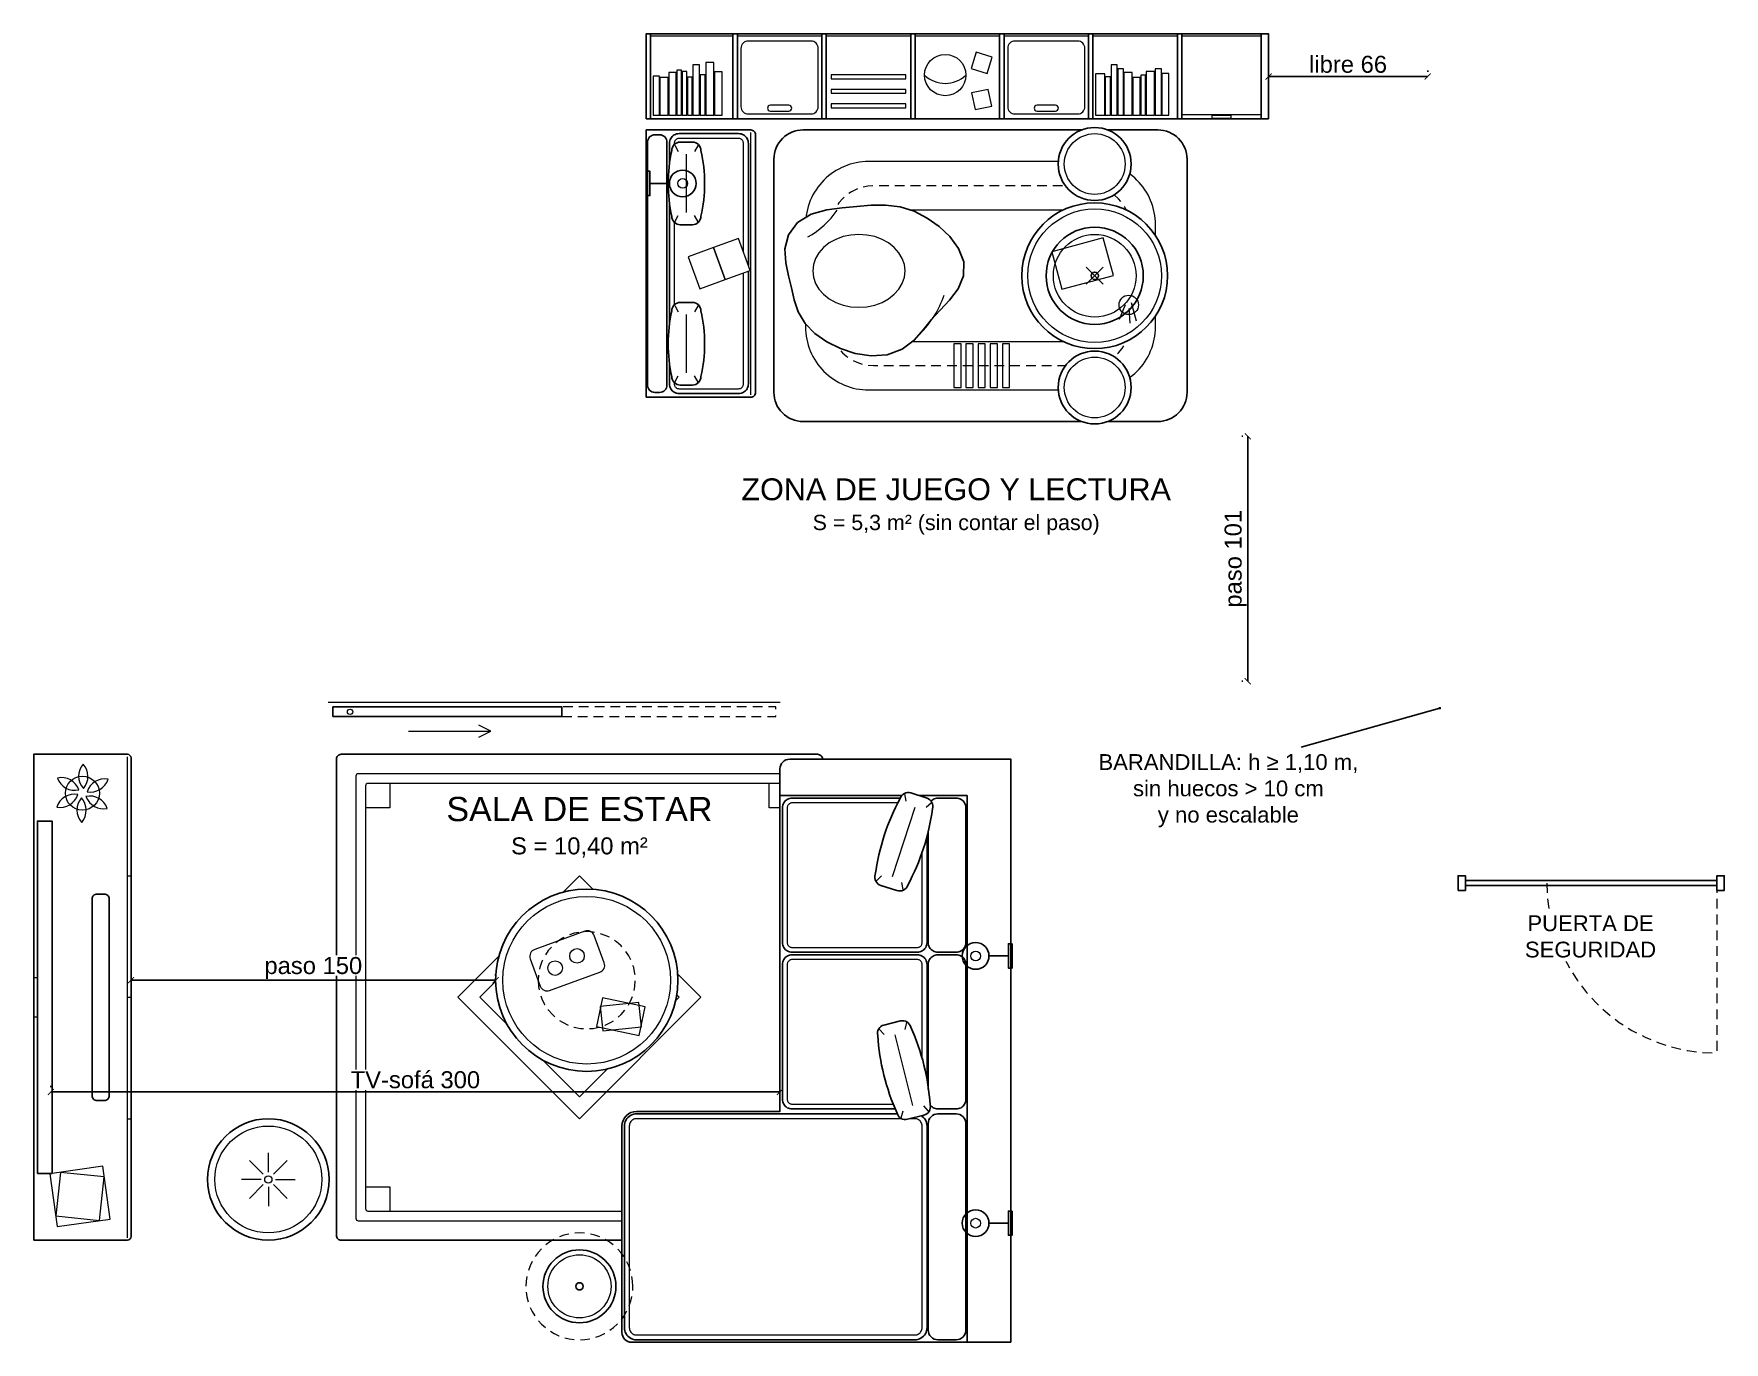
# Model space of a CAD drawing. Header units: centimetres. Extents: x 0 to 696, y -266 to 273.
import ezdxf

# ---------------------------------------------------------------- set-up
doc = ezdxf.new("R2010")
doc.units = ezdxf.units.CM
for name, color, linetype in [('PS-ALFOMBRAS', 42, 'Continuous'), ('PS-CARPINTERIA', 4, 'Continuous'), ('PS-COTAS', 1, 'Continuous'), ('PS-ILUMINACION', 6, 'Continuous'), ('PS-MOBILIARIO', 3, 'Continuous'), ('PS-SEGURIDAD', 30, 'Continuous'), ('PS-TEXTOS', 7, 'Continuous')]:
    doc.layers.add(name, color=color, linetype=linetype)
doc.styles.add('PS', font='arial.ttf')
doc.dimstyles.new('PS', dxfattribs={"dimtxt": 7, "dimasz": 2.5, "dimexe": 2.5, "dimexo": 2, "dimgap": 1.5, "dimtad": 1, "dimdec": 0, "dimtxsty": 'PS', "dimblk": 'ARCHTICK', "dimcen": 0, "dimclrd": 1, "dimclre": 1, "dimclrt": 1, "dimazin": 3, "dimtfac": 1, "dimtmove": 0, "dimatfit": 3, "dimtfill": 1})

msp = doc.modelspace()

# ---------------------------------------------------------------- texts
at = {"layer": 'PS-SEGURIDAD', "insert": (492, -38.5), "char_height": 6.5, "attachment_point": 5, "style": 'PS', "bg_fill": 3, "box_fill_scale": 1.25, "bg_fill_color": 0}
msp.add_mtext('BARANDILLA: h ≥ 1,10 m,\\Psin huecos > 10 cm\\Py no escalable', dxfattribs=at)
at = {"layer": 'PS-TEXTOS', "insert": (380, 78.5), "char_height": 9, "attachment_point": 5, "style": 'PS', "bg_fill": 3, "box_fill_scale": 1.25, "bg_fill_color": 0}
msp.add_mtext('ZONA DE JUEGO Y LECTURA\\P\\H0.7x;S = 5,3 m² (sin contar el paso)', dxfattribs=at)

# ---------------------------------------------------------------- blocks, each defined once
blk = doc.blocks.new('PS_ALFOMBRA_SALON_200x200')
blk.add_lwpolyline([(-100, -98, 0.414214), (-98, -100), (98, -100, 0.414214), (100, -98), (100, 98, 0.414214), (98, 100), (-98, 100, 0.414214), (-100, 98)], format="xyb", close=True)
at = {"color": 8, "lineweight": 13}
for points in [[(-92, -91, 0.414214), (-91, -92), (91, -92, 0.414214), (92, -91), (92, 91, 0.414214), (91, 92), (-91, 92, 0.414214), (-92, 91)], [(-88, -87, 0.414214), (-87, -88), (87, -88, 0.414214), (88, -87), (88, 87, 0.414214), (87, 88), (-87, 88, 0.414214), (-88, 87)]]:
    blk.add_lwpolyline(points, format="xyb", close=True, dxfattribs=at)
for points in [[(-78, 88), (-78, 78), (-88, 78)], [(88, 78), (78, 78), (78, 88)], [(-88, -78), (-78, -78), (-78, -88)], [(78, -88), (78, -78), (88, -78)]]:
    blk.add_lwpolyline(points, dxfattribs=at)
for points in [[(0, -50), (50, 0), (0, 50), (-50, 0)], [(0, -41), (41, 0), (0, 41), (-41, 0)]]:
    blk.add_lwpolyline(points, close=True, dxfattribs=at)
blk = doc.blocks.new('PS_ALFOMBRA_JUEGO_170x120')
at = {"color": 8, "lineweight": 13}
for p, q in [((-50.89, 35.63), (-53, 34.59)), ((-50.58, 35.73), (-50.89, 35.63)), ((-46.35, 36.85), (-48.2, 36.48)), ((-44.24, 36.98), (-46.35, 36.85)), ((-37.74, 37), (-41.74, 37)), ((-31.24, 37), (-35.24, 37)), ((-24.74, 37), (-28.74, 37)), ((-18.24, 37), (-22.24, 37)), ((-11.74, 37), (-15.74, 37)), ((-5.24, 37), (-9.24, 37)), ((1.26, 37), (-2.74, 37)), ((7.76, 37), (3.76, 37)), ((14.26, 37), (10.26, 37)), ((20.76, 37), (16.76, 37)), ((27.26, 37), (23.26, 37)), ((33.76, 37), (29.76, 37)), ((40.26, 37), (36.26, 37)), ((44, 37), (42.76, 37)), ((46.35, 36.85), (44, 37)), ((46.75, 36.77), (46.35, 36.85)), ((50.89, 35.63), (49.18, 36.21)), ((52.86, 34.66), (50.89, 35.63)), ((-58.28, 29.96), (-58.7, 29.33)), ((-56.73, 31.73), (-58.28, 29.96)), ((-56.06, 32.31), (-56.73, 31.73)), ((-53, 34.59), (-54.1, 33.86)), ((54.96, 33.28), (54.95, 33.29)), ((56.73, 31.73), (54.96, 33.28)), ((57.81, 30.5), (56.73, 31.73)), ((59.59, 28), (59.27, 28.48)), ((60.63, 25.89), (59.59, 28)), ((-61.87, 21.01), (-62, 19)), ((-61.39, 23.66), (-61.42, 23.47)), ((-60.63, 25.89), (-61.39, 23.66)), ((-59.99, 27.19), (-60.63, 25.89)), ((60.97, 24.87), (60.63, 25.89)), ((61.85, 21.35), (61.62, 22.46)), ((62, 19), (61.85, 21.35)), ((-62, 19), (-62, 17.02)), ((-62, 14.52), (-62, 10.52)), ((62, 18.49), (62, 19)), ((62, 11.99), (62, 15.99)), ((-62, 8.02), (-62, 4.02)), ((62, 5.49), (62, 9.49)), ((-62, 1.52), (-62, -2.48)), ((62, -1.01), (62, 2.99)), ((-62, -4.98), (-62, -8.98)), ((62, -7.51), (62, -3.51)), ((-62, -11.48), (-62, -15.48)), ((62, -14.01), (62, -10.01)), ((-62, -17.98), (-62, -19)), ((-62, -19), (-61.85, -21.35)), ((61.9, -20.51), (62, -19)), ((62, -19), (62, -16.51)), ((-61.85, -21.35), (-61.52, -22.96)), ((-60.81, -25.35), (-60.63, -25.89)), ((-60.63, -25.89), (-59.59, -28)), ((60.21, -26.74), (60.63, -25.89)), ((60.63, -25.89), (61.39, -23.66)), ((61.39, -23.66), (61.52, -22.97)), ((-59.59, -28), (-58.99, -28.9)), ((-57.47, -30.88), (-56.73, -31.73)), ((-56.73, -31.73), (-54.96, -33.28)), ((-54.96, -33.28), (-54.53, -33.57)), ((51.05, -35.55), (53, -34.59)), ((53, -34.59), (54.52, -33.57)), ((56.44, -31.98), (56.73, -31.73)), ((56.73, -31.73), (58.28, -29.96)), ((58.28, -29.96), (58.98, -28.91)), ((-52.4, -34.88), (-50.89, -35.63)), ((-50.89, -35.63), (-48.7, -36.37)), ((-46.25, -36.85), (-44, -37)), ((-44, -37), (-42.25, -37)), ((-39.75, -37), (-35.75, -37)), ((-33.25, -37), (-29.25, -37)), ((-26.75, -37), (-22.75, -37)), ((-20.25, -37), (-16.25, -37)), ((-13.75, -37), (-9.75, -37)), ((-7.25, -37), (-3.25, -37)), ((-0.75, -37), (3.25, -37)), ((5.75, -37), (9.75, -37)), ((12.25, -37), (16.25, -37)), ((18.75, -37), (22.75, -37)), ((25.25, -37), (29.25, -37)), ((31.75, -37), (35.75, -37)), ((38.25, -37), (42.25, -37)), ((44.74, -36.95), (46.35, -36.85)), ((46.35, -36.85), (48.66, -36.39)), ((48.66, -36.39), (48.69, -36.37))]:
    blk.add_line(p, q, dxfattribs=at)
blk.add_lwpolyline([(-85, -48, 0.414214), (-73, -60), (73, -60, 0.414214), (85, -48), (85, 48, 0.414214), (73, 60), (-73, 60, 0.414214), (-85, 48)], format="xyb", close=True)
for points in [[(-72, -21, 0.414214), (-46, -47), (46, -47, 0.414214), (72, -21), (72, 21, 0.414214), (46, 47), (-46, 47, 0.414214), (-72, 21)], [(-52, -17, 0.414214), (-42, -27), (42, -27, 0.414214), (52, -17), (52, 17, 0.414214), (42, 27), (-42, 27, 0.414214), (-52, 17)]]:
    blk.add_lwpolyline(points, format="xyb", close=True, dxfattribs=at)
for points in [[(-11, -46), (-8, -46), (-8, -28), (-11, -28)], [(-6, -46), (-3, -46), (-3, -28), (-6, -28)], [(-1, -46), (2, -46), (2, -28), (-1, -28)], [(4, -46), (7, -46), (7, -28), (4, -28)], [(9, -46), (12, -46), (12, -28), (9, -28)]]:
    blk.add_lwpolyline(points, close=True, dxfattribs=at)
for centre in [(-30, 0), (30, 0)]:
    blk.add_circle(centre, 8, dxfattribs=at)
blk = doc.blocks.new('PS_SOFA_CHAISE_240x160')
blk.add_wipeout([(0, 0), (0, 240), (-91, 240), (-91.52, 239.97), (-92.04, 239.86), (-92.53, 239.7), (-93, 239.46), (-93.44, 239.17), (-93.83, 238.83), (-94.17, 238.44), (-94.46, 238), (-94.7, 237.53), (-94.86, 237.04), (-94.97, 236.52), (-95, 236), (-95, 95), (-154, 95), (-154.78, 94.95), (-155.55, 94.8), (-156.3, 94.54), (-157, 94.2), (-157.65, 93.76), (-158.24, 93.24), (-158.76, 92.65), (-159.2, 92), (-159.54, 91.3), (-159.8, 90.55), (-159.95, 89.78), (-160, 89), (-160, 4), (-159.97, 3.48), (-159.86, 2.96), (-159.7, 2.47), (-159.46, 2), (-159.17, 1.56), (-158.83, 1.17), (-158.44, 0.83), (-158, 0.54), (-157.53, 0.3), (-157.04, 0.14), (-156.52, 0.03), (-156, 0)])
blk.add_line((-18, 0), (-18, 225))
for points in [[(0, 0), (0, 240), (-91, 240, 0.414214), (-95, 236), (-95, 95), (-154, 95, 0.414214), (-160, 89), (-160, 4, 0.414214), (-156, 0)], [(-42.44, 188.14, 0.090909), (-32.24, 219.53, 0.414214), (-34.49, 223.94), (-41.15, 226.1, 0.414214), (-45.56, 223.86, 0.090909), (-55.76, 192.47, 0.414214), (-53.51, 188.06), (-46.85, 185.9, 0.414214)], [(-33.22, 97.68, 0.090909), (-41.2, 129.7, 0.414214), (-45.44, 132.25), (-52.23, 130.56, 0.414214), (-54.78, 126.32, 0.090909), (-46.8, 94.3, 0.414214), (-42.56, 91.75), (-35.77, 93.44, 0.414214)], [(-34, 5, 0.414214), (-30, 1), (-22.5, 1, 0.414214), (-18.5, 5), (-18.5, 90, 0.414214), (-22.5, 94), (-30, 94, 0.414214), (-34, 90)]]:
    blk.add_lwpolyline(points, format="xyb", close=True)
for points in [[(-95, 225), (-44.95, 225)], [(-45.52, 224), (-90, 224), (-90.52, 223.97), (-91.04, 223.86), (-91.53, 223.7), (-92, 223.46), (-92.44, 223.17), (-92.83, 222.83), (-93.17, 222.44), (-93.46, 222), (-93.7, 221.53), (-93.86, 221.04), (-93.97, 220.52), (-94, 220), (-94, 164.5)], [(-37.69, 225), (-18, 225)], [(-34, 164.5), (-33.97, 163.98), (-33.86, 163.46), (-33.7, 162.97), (-33.46, 162.5), (-33.17, 162.06), (-32.83, 161.67), (-32.44, 161.33), (-32, 161.04), (-31.53, 160.8), (-31.04, 160.64), (-30.52, 160.53), (-30, 160.5), (-22.5, 160.5), (-21.98, 160.53), (-21.46, 160.64), (-20.97, 160.8), (-20.5, 161.04), (-20.06, 161.33), (-19.67, 161.67), (-19.33, 162.06), (-19.04, 162.5), (-18.8, 162.97), (-18.64, 163.46), (-18.53, 163.98), (-18.5, 164.5), (-18.5, 220), (-18.53, 220.52), (-18.64, 221.04), (-18.8, 221.53), (-19.04, 222), (-19.33, 222.44), (-19.67, 222.83), (-20.06, 223.17), (-20.5, 223.46), (-20.97, 223.7), (-21.46, 223.86), (-21.98, 223.97), (-22.5, 224), (-30, 224), (-30.52, 223.97), (-31.04, 223.86), (-31.53, 223.7), (-32, 223.46), (-32.44, 223.17), (-32.83, 222.83), (-32.84, 222.82)], [(-34, 210.45), (-34, 164.5)], [(-94, 164.5), (-93.97, 163.98), (-93.86, 163.46), (-93.7, 162.97), (-93.46, 162.5), (-93.17, 162.06), (-92.83, 161.67), (-92.44, 161.33), (-92, 161.04), (-91.53, 160.8), (-91.04, 160.64), (-90.52, 160.53), (-90, 160.5), (-38.5, 160.5), (-37.98, 160.53), (-37.46, 160.64), (-36.97, 160.8), (-36.5, 161.04), (-36.06, 161.33), (-35.67, 161.67), (-35.33, 162.06), (-35.04, 162.5), (-34.8, 162.97), (-34.64, 163.46), (-34.53, 163.98), (-34.5, 164.5), (-34.5, 208.21)], [(-34.5, 108.19), (-34.5, 155.5), (-34.53, 156.02), (-34.64, 156.54), (-34.8, 157.03), (-35.04, 157.5), (-35.33, 157.94), (-35.67, 158.33), (-36.06, 158.67), (-36.5, 158.96), (-36.97, 159.2), (-37.46, 159.36), (-37.98, 159.47), (-38.5, 159.5), (-90, 159.5), (-90.52, 159.47), (-91.04, 159.36), (-91.53, 159.2), (-92, 158.96), (-92.44, 158.67), (-92.83, 158.33), (-93.17, 157.94), (-93.46, 157.5), (-93.7, 157.03), (-93.86, 156.54), (-93.97, 156.02), (-94, 155.5), (-94, 100)], [(-33.17, 97.57), (-33.17, 97.56), (-32.83, 97.17), (-32.44, 96.83), (-32, 96.54), (-31.53, 96.3), (-31.04, 96.14), (-30.52, 96.03), (-30, 96), (-22.5, 96), (-21.98, 96.03), (-21.46, 96.14), (-20.97, 96.3), (-20.5, 96.54), (-20.06, 96.83), (-19.67, 97.17), (-19.33, 97.56), (-19.04, 98), (-18.8, 98.47), (-18.64, 98.96), (-18.53, 99.48), (-18.5, 100), (-18.5, 155.5), (-18.53, 156.02), (-18.64, 156.54), (-18.8, 157.03), (-19.04, 157.5), (-19.33, 157.94), (-19.67, 158.33), (-20.06, 158.67), (-20.5, 158.96), (-20.97, 159.2), (-21.46, 159.36), (-21.98, 159.47), (-22.5, 159.5), (-30, 159.5), (-30.52, 159.47), (-31.04, 159.36), (-31.53, 159.2), (-32, 158.96), (-32.44, 158.67), (-32.83, 158.33), (-33.17, 157.94), (-33.46, 157.5), (-33.7, 157.03), (-33.86, 156.54), (-33.97, 156.02), (-34, 155.5), (-34, 104.16)], [(-94, 100), (-93.97, 99.48), (-93.86, 98.96), (-93.7, 98.47), (-93.46, 98), (-93.17, 97.56), (-92.83, 97.17), (-92.44, 96.83), (-92, 96.54), (-91.53, 96.3), (-91.04, 96.14), (-90.52, 96.03), (-90, 96), (-47.47, 96)], [(-46.73, 94), (-154, 94), (-154.65, 93.96), (-155.29, 93.83), (-155.91, 93.62), (-156.5, 93.33), (-157.04, 92.97), (-157.54, 92.54), (-157.97, 92.04), (-158.33, 91.5), (-158.62, 90.91), (-158.83, 90.29), (-158.96, 89.65), (-159, 89), (-159, 6)], [(-159, 6), (-158.96, 5.35), (-158.83, 4.71), (-158.62, 4.09), (-158.33, 3.5), (-157.97, 2.96), (-157.54, 2.46), (-157.04, 2.03), (-156.5, 1.67), (-155.91, 1.38), (-155.29, 1.17), (-154.65, 1.04), (-154, 1), (-39.5, 1), (-38.85, 1.04), (-38.21, 1.17), (-37.59, 1.38), (-37, 1.67), (-36.46, 2.03), (-35.96, 2.46), (-35.53, 2.96), (-35.17, 3.5), (-34.88, 4.09), (-34.67, 4.71), (-34.54, 5.35), (-34.5, 6), (-34.5, 89), (-34.54, 89.65), (-34.67, 90.29), (-34.88, 90.91), (-35.17, 91.5), (-35.53, 92.04), (-35.96, 92.54), (-36.46, 92.97), (-36.76, 93.17)]]:
    blk.add_lwpolyline(points)
at = {"color": 8, "lineweight": 13}
for points in [[(-43.71, 225.67), (-43.18, 222.77)], [(-46.44, 222), (-90, 222), (-90.26, 221.98), (-90.52, 221.93), (-90.77, 221.85), (-91, 221.73), (-91.22, 221.59), (-91.41, 221.41), (-91.59, 221.22), (-91.73, 221), (-91.85, 220.77), (-91.93, 220.52), (-91.98, 220.26), (-92, 220), (-92, 164.5)], [(-48.64, 191.73), (-39.36, 220.27)], [(-32.67, 222.09), (-34.81, 220.05)], [(-92, 164.5), (-91.98, 164.24), (-91.93, 163.98), (-91.85, 163.73), (-91.73, 163.5), (-91.59, 163.28), (-91.41, 163.09), (-91.22, 162.91), (-91, 162.77), (-90.77, 162.65), (-90.52, 162.57), (-90.26, 162.52), (-90, 162.5), (-38.5, 162.5), (-38.24, 162.52), (-37.98, 162.57), (-37.73, 162.65), (-37.5, 162.77), (-37.28, 162.91), (-37.09, 163.09), (-36.91, 163.28), (-36.77, 163.5), (-36.65, 163.73), (-36.57, 163.98), (-36.52, 164.24), (-36.5, 164.5), (-36.5, 202.05)], [(-55.33, 189.91), (-53.19, 191.95)], [(-44.29, 186.33), (-44.82, 189.23)], [(-36.5, 116.45), (-36.5, 155.5), (-36.52, 155.76), (-36.57, 156.02), (-36.65, 156.27), (-36.77, 156.5), (-36.91, 156.72), (-37.09, 156.91), (-37.28, 157.09), (-37.5, 157.23), (-37.73, 157.35), (-37.98, 157.43), (-38.24, 157.48), (-38.5, 157.5), (-90, 157.5), (-90.26, 157.48), (-90.52, 157.43), (-90.77, 157.35), (-91, 157.23), (-91.22, 157.09), (-91.41, 156.91), (-91.59, 156.72), (-91.73, 156.5), (-91.85, 156.27), (-91.93, 156.02), (-91.98, 155.76), (-92, 155.5), (-92, 100)], [(-54.18, 128.84), (-52.19, 126.65)], [(-40.37, 97.45), (-47.63, 126.55)], [(-42.92, 131.64), (-43.65, 128.78)], [(-92, 100), (-91.98, 99.74), (-91.93, 99.48), (-91.85, 99.23), (-91.73, 99), (-91.59, 98.78), (-91.41, 98.59), (-91.22, 98.41), (-91, 98.27), (-90.77, 98.15), (-90.52, 98.07), (-90.26, 98.02), (-90, 98), (-48.24, 98)], [(-157, 6), (-156.97, 5.61), (-156.9, 5.22), (-156.77, 4.85), (-156.6, 4.5), (-156.38, 4.17), (-156.12, 3.88), (-155.83, 3.62), (-155.5, 3.4), (-155.15, 3.23), (-154.78, 3.1), (-154.39, 3.03), (-154, 3), (-39.5, 3), (-39.11, 3.03), (-38.72, 3.1), (-38.35, 3.23), (-38, 3.4), (-37.67, 3.62), (-37.38, 3.88), (-37.12, 4.17), (-36.9, 4.5), (-36.73, 4.85), (-36.6, 5.22), (-36.53, 5.61), (-36.5, 6), (-36.5, 89), (-36.53, 89.39), (-36.6, 89.78), (-36.73, 90.15), (-36.9, 90.5), (-37.12, 90.83), (-37.38, 91.12), (-37.67, 91.38), (-38, 91.6), (-38.35, 91.77), (-38.72, 91.9), (-39.11, 91.97), (-39.5, 92), (-41.46, 92)], [(-44.97, 92), (-154, 92), (-154.39, 91.97), (-154.78, 91.9), (-155.15, 91.77), (-155.5, 91.6), (-155.83, 91.38), (-156.12, 91.12), (-156.38, 90.83), (-156.6, 90.5), (-156.77, 90.15), (-156.9, 89.78), (-156.97, 89.39), (-157, 89), (-157, 6)], [(-45.08, 92.36), (-44.35, 95.22)], [(-33.82, 95.16), (-35.81, 97.35)]]:
    blk.add_lwpolyline(points, dxfattribs=at)
blk = doc.blocks.new('PS_MUEBLE_TV_200x40')
blk.add_wipeout([(0, 0), (38.5, 0), (38.7, 0.01), (38.89, 0.05), (39.07, 0.11), (39.25, 0.2), (39.41, 0.31), (39.56, 0.44), (39.69, 0.59), (39.8, 0.75), (39.89, 0.93), (39.95, 1.11), (39.99, 1.3), (40, 1.5), (40, 198.5), (39.99, 198.7), (39.95, 198.89), (39.89, 199.07), (39.8, 199.25), (39.69, 199.41), (39.56, 199.56), (39.41, 199.69), (39.25, 199.8), (39.07, 199.89), (38.89, 199.95), (38.7, 199.99), (38.5, 200), (0, 200)])
at = {"color": 8, "lineweight": 13}
for p, q in [((38.5, 1), (38.5, 199)), ((38.5, 150), (40, 150)), ((38.5, 100), (40, 100)), ((38.5, 50), (40, 50))]:
    blk.add_line(p, q, dxfattribs=at)
for points in [[(0, 0), (38.5, 0, 0.414214), (40, 1.5), (40, 198.5, 0.414214), (38.5, 200), (0, 200)], [(24, 59.5, 0.414214), (26, 57.5), (29, 57.5, 0.414214), (31, 59.5), (31, 140.5, 0.414214), (29, 142.5), (26, 142.5, 0.414214), (24, 140.5)]]:
    blk.add_lwpolyline(points, format="xyb", close=True)
for points in [[(20.44, 185.95, 0.38), (20.28, 196, 0.38)], [(18.53, 185.36, 0.38), (9.75, 190.24, 0.38)], [(21.91, 184.59, 0.38), (30.53, 189.75, 0.38)], [(18.09, 183.41, 0.38), (9.47, 178.25, 0.38)], [(19.56, 182.05, 0.38), (19.72, 172, 0.38)], [(21.47, 182.64, 0.38), (30.25, 177.76, 0.38)]]:
    blk.add_lwpolyline(points, format="xyb", close=True, dxfattribs=at)
blk.add_lwpolyline([(1.5, 27.5), (7.5, 27.5), (7.5, 172.5), (1.5, 172.5)], close=True)
for points in [[(0, 92), (1.5, 92), (1.5, 108), (0, 108)], [(9.64, 5.58), (31.42, 8.64), (28.36, 30.42), (6.58, 27.36)], [(9.11, 9.99), (27.01, 8.11), (28.89, 26.01), (10.99, 27.89)]]:
    blk.add_lwpolyline(points, close=True, dxfattribs=at)
blk.add_circle((20, 184), 7, dxfattribs=at)
blk = doc.blocks.new('PS_MESA_CENTRO_D75')
blk.add_wipeout([(37.5, 0), (37.49, -0.92), (37.45, -1.84), (37.4, -2.76), (37.32, -3.68), (37.22, -4.59), (37.09, -5.5), (36.95, -6.41), (36.78, -7.32), (36.59, -8.22), (36.38, -9.11), (36.14, -10), (35.89, -10.89), (35.61, -11.76), (35.31, -12.63), (34.99, -13.5), (34.65, -14.35), (34.28, -15.2), (33.9, -16.03), (33.5, -16.86), (33.07, -17.68), (32.63, -18.48), (32.16, -19.28), (31.68, -20.06), (31.18, -20.83), (30.66, -21.59), (30.12, -22.34), (29.56, -23.07), (28.99, -23.79), (28.4, -24.49), (27.79, -25.18), (27.16, -25.86), (26.52, -26.52), (25.86, -27.16), (25.18, -27.79), (24.49, -28.4), (23.79, -28.99), (23.07, -29.56), (22.34, -30.12), (21.59, -30.66), (20.83, -31.18), (20.06, -31.68), (19.28, -32.16), (18.48, -32.63), (17.68, -33.07), (16.86, -33.5), (16.03, -33.9), (15.2, -34.28), (14.35, -34.65), (13.5, -34.99), (12.63, -35.31), (11.76, -35.61), (10.89, -35.89), (10, -36.14), (9.11, -36.38), (8.22, -36.59), (7.32, -36.78), (6.41, -36.95), (5.5, -37.09), (4.59, -37.22), (3.68, -37.32), (2.76, -37.4), (1.84, -37.45), (0.92, -37.49), (0, -37.5), (-0.92, -37.49), (-1.84, -37.45), (-2.76, -37.4), (-3.68, -37.32), (-4.59, -37.22), (-5.5, -37.09), (-6.41, -36.95), (-7.32, -36.78), (-8.22, -36.59), (-9.11, -36.38), (-10, -36.14), (-10.89, -35.89), (-11.76, -35.61), (-12.63, -35.31), (-13.5, -34.99), (-14.35, -34.65), (-15.2, -34.28), (-16.03, -33.9), (-16.86, -33.5), (-17.68, -33.07), (-18.48, -32.63), (-19.28, -32.16), (-20.06, -31.68), (-20.83, -31.18), (-21.59, -30.66), (-22.34, -30.12), (-23.07, -29.56), (-23.79, -28.99), (-24.49, -28.4), (-25.18, -27.79), (-25.86, -27.16), (-26.52, -26.52), (-27.16, -25.86), (-27.79, -25.18), (-28.4, -24.49), (-28.99, -23.79), (-29.56, -23.07), (-30.12, -22.34), (-30.66, -21.59), (-31.18, -20.83), (-31.68, -20.06), (-32.16, -19.28), (-32.63, -18.48), (-33.07, -17.68), (-33.5, -16.86), (-33.9, -16.03), (-34.28, -15.2), (-34.65, -14.35), (-34.99, -13.5), (-35.31, -12.63), (-35.61, -11.76), (-35.89, -10.89), (-36.14, -10), (-36.38, -9.11), (-36.59, -8.22), (-36.78, -7.32), (-36.95, -6.41), (-37.09, -5.5), (-37.22, -4.59), (-37.32, -3.68), (-37.4, -2.76), (-37.45, -1.84), (-37.49, -0.92), (-37.5, 0), (-37.49, 0.92), (-37.45, 1.84), (-37.4, 2.76), (-37.32, 3.68), (-37.22, 4.59), (-37.09, 5.5), (-36.95, 6.41), (-36.78, 7.32), (-36.59, 8.22), (-36.38, 9.11), (-36.14, 10), (-35.89, 10.89), (-35.61, 11.76), (-35.31, 12.63), (-34.99, 13.5), (-34.65, 14.35), (-34.28, 15.2), (-33.9, 16.03), (-33.5, 16.86), (-33.07, 17.68), (-32.63, 18.48), (-32.16, 19.28), (-31.68, 20.06), (-31.18, 20.83), (-30.66, 21.59), (-30.12, 22.34), (-29.56, 23.07), (-28.99, 23.79), (-28.4, 24.49), (-27.79, 25.18), (-27.16, 25.86), (-26.52, 26.52), (-25.86, 27.16), (-25.18, 27.79), (-24.49, 28.4), (-23.79, 28.99), (-23.07, 29.56), (-22.34, 30.12), (-21.59, 30.66), (-20.83, 31.18), (-20.06, 31.68), (-19.28, 32.16), (-18.48, 32.63), (-17.68, 33.07), (-16.86, 33.5), (-16.03, 33.9), (-15.2, 34.28), (-14.35, 34.65), (-13.5, 34.99), (-12.63, 35.31), (-11.76, 35.61), (-10.89, 35.89), (-10, 36.14), (-9.11, 36.38), (-8.22, 36.59), (-7.32, 36.78), (-6.41, 36.95), (-5.5, 37.09), (-4.59, 37.22), (-3.68, 37.32), (-2.76, 37.4), (-1.84, 37.45), (-0.92, 37.49), (0, 37.5), (0.92, 37.49), (1.84, 37.45), (2.76, 37.4), (3.68, 37.32), (4.59, 37.22), (5.5, 37.09), (6.41, 36.95), (7.32, 36.78), (8.22, 36.59), (9.11, 36.38), (10, 36.14), (10.89, 35.89), (11.76, 35.61), (12.63, 35.31), (13.5, 34.99), (14.35, 34.65), (15.2, 34.28), (16.03, 33.9), (16.86, 33.5), (17.68, 33.07), (18.48, 32.63), (19.28, 32.16), (20.06, 31.68), (20.83, 31.18), (21.59, 30.66), (22.34, 30.12), (23.07, 29.56), (23.79, 28.99), (24.49, 28.4), (25.18, 27.79), (25.86, 27.16), (26.52, 26.52), (27.16, 25.86), (27.79, 25.18), (28.4, 24.49), (28.99, 23.79), (29.56, 23.07), (30.12, 22.34), (30.66, 21.59), (31.18, 20.83), (31.68, 20.06), (32.16, 19.28), (32.63, 18.48), (33.07, 17.68), (33.5, 16.86), (33.9, 16.03), (34.28, 15.2), (34.65, 14.35), (34.99, 13.5), (35.31, 12.63), (35.61, 11.76), (35.89, 10.89), (36.14, 10), (36.38, 9.11), (36.59, 8.22), (36.78, 7.32), (36.95, 6.41), (37.09, 5.5), (37.22, 4.59), (37.32, 3.68), (37.4, 2.76), (37.45, 1.84), (37.49, 0.92)])
at = {"color": 8, "lineweight": 13}
for p, q in [((-12.18, 15.87), (-12.73, 15.38)), ((-10, 17.32), (-12.18, 15.87)), ((-9.42, 17.61), (-10, 17.32)), ((-5.18, 19.32), (-7.15, 18.65)), ((-3.3, 19.69), (-5.18, 19.32)), ((0, 20), (-0.82, 19.95)), ((2.61, 19.83), (0, 20)), ((3.16, 19.72), (2.61, 19.83)), ((7.65, 18.48), (5.6, 19.17)), ((9.3, 17.67), (7.65, 18.48)), ((12.18, 15.87), (11.43, 16.37)), ((14.14, 14.14), (12.18, 15.87)), ((14.46, 13.78), (14.14, 14.14)), ((-18.48, 7.65), (-19.32, 5.18)), ((-18.16, 8.3), (-18.48, 7.65)), ((-15.87, 12.18), (-16.98, 10.51)), ((-14.55, 13.67), (-15.87, 12.18)), ((17.32, 10), (16.07, 11.87)), ((18.1, 8.43), (17.32, 10)), ((-19.86, 2.07), (-20, 0)), ((-20, 0), (-19.83, -2.61)), ((-19.32, 5.18), (-19.45, 4.53)), ((19.32, 5.18), (19, 6.11)), ((19.83, 2.61), (19.32, 5.18)), ((19.86, 2.21), (19.83, 2.61)), ((-19.83, -2.61), (-19.56, -3.97)), ((-18.91, -6.38), (-18.48, -7.65)), ((18.48, -7.65), (18.82, -6.65)), ((19.5, -4.25), (19.83, -2.61)), ((19.83, -2.61), (19.98, -0.29)), ((-18.48, -7.65), (-17.32, -10)), ((-17.32, -10), (-17.3, -10.03)), ((-15.91, -12.11), (-15.87, -12.18)), ((-15.87, -12.18), (-14.14, -14.14)), ((14.14, -14.14), (15.73, -12.33)), ((17.14, -10.27), (17.32, -10)), ((17.32, -10), (18.48, -7.65)), ((-14.14, -14.14), (-13.16, -15)), ((-11.19, -16.53), (-10, -17.32)), ((-10, -17.32), (-7.69, -18.46)), ((-5.33, -19.27), (-5.18, -19.32)), ((-5.18, -19.32), (-2.61, -19.83)), ((-2.61, -19.83), (-1.39, -19.91)), ((1.1, -19.93), (2.61, -19.83)), ((2.61, -19.83), (5.05, -19.34)), ((7.42, -18.56), (7.65, -18.48)), ((7.65, -18.48), (10, -17.32)), ((10, -17.32), (10.95, -16.69)), ((12.95, -15.19), (14.14, -14.14))]:
    blk.add_line(p, q, dxfattribs=at)
blk.add_lwpolyline([(-19.1, -2.43, 0.414214), (-15.26, -4.22), (5.41, 3.3, 0.414214), (7.21, 7.15), (3.1, 18.43, 0.414214), (-0.74, 20.22), (-21.41, 12.7, 0.414214), (-23.21, 8.85)], format="xyb", close=True, dxfattribs=at)
for points in [[(3.95, -19), (21.56, -22.74), (24.05, -11), (6.44, -7.26)], [(6.57, -20.81), (22.48, -19.14), (21.43, -9.19), (5.52, -10.86)]]:
    blk.add_lwpolyline(points, close=True, dxfattribs=at)
blk.add_circle((0, 0), 37.5)
for centre, radius in [((0, 0), 34.5), ((-13, 5), 3), ((-4, 10), 3)]:
    blk.add_circle(centre, radius, dxfattribs=at)
blk = doc.blocks.new('PS_PUF_D50')
blk.add_wipeout([(25, 0), (24.99, -0.61), (24.97, -1.23), (24.93, -1.84), (24.88, -2.45), (24.81, -3.06), (24.73, -3.67), (24.63, -4.27), (24.52, -4.88), (24.39, -5.48), (24.25, -6.07), (24.09, -6.67), (23.92, -7.26), (23.74, -7.84), (23.54, -8.42), (23.32, -9), (23.1, -9.57), (22.86, -10.13), (22.6, -10.69), (22.33, -11.24), (22.05, -11.78), (21.75, -12.32), (21.44, -12.85), (21.12, -13.37), (20.79, -13.89), (20.44, -14.4), (20.08, -14.89), (19.71, -15.38), (19.33, -15.86), (18.93, -16.33), (18.52, -16.79), (18.11, -17.24), (17.68, -17.68), (17.24, -18.11), (16.79, -18.52), (16.33, -18.93), (15.86, -19.33), (15.38, -19.71), (14.89, -20.08), (14.4, -20.44), (13.89, -20.79), (13.37, -21.12), (12.85, -21.44), (12.32, -21.75), (11.78, -22.05), (11.24, -22.33), (10.69, -22.6), (10.13, -22.86), (9.57, -23.1), (9, -23.32), (8.42, -23.54), (7.84, -23.74), (7.26, -23.92), (6.67, -24.09), (6.07, -24.25), (5.48, -24.39), (4.88, -24.52), (4.27, -24.63), (3.67, -24.73), (3.06, -24.81), (2.45, -24.88), (1.84, -24.93), (1.23, -24.97), (0.61, -24.99), (0, -25), (-0.61, -24.99), (-1.23, -24.97), (-1.84, -24.93), (-2.45, -24.88), (-3.06, -24.81), (-3.67, -24.73), (-4.27, -24.63), (-4.88, -24.52), (-5.48, -24.39), (-6.07, -24.25), (-6.67, -24.09), (-7.26, -23.92), (-7.84, -23.74), (-8.42, -23.54), (-9, -23.32), (-9.57, -23.1), (-10.13, -22.86), (-10.69, -22.6), (-11.24, -22.33), (-11.78, -22.05), (-12.32, -21.75), (-12.85, -21.44), (-13.37, -21.12), (-13.89, -20.79), (-14.4, -20.44), (-14.89, -20.08), (-15.38, -19.71), (-15.86, -19.33), (-16.33, -18.93), (-16.79, -18.52), (-17.24, -18.11), (-17.68, -17.68), (-18.11, -17.24), (-18.52, -16.79), (-18.93, -16.33), (-19.33, -15.86), (-19.71, -15.38), (-20.08, -14.89), (-20.44, -14.4), (-20.79, -13.89), (-21.12, -13.37), (-21.44, -12.85), (-21.75, -12.32), (-22.05, -11.78), (-22.33, -11.24), (-22.6, -10.69), (-22.86, -10.13), (-23.1, -9.57), (-23.32, -9), (-23.54, -8.42), (-23.74, -7.84), (-23.92, -7.26), (-24.09, -6.67), (-24.25, -6.07), (-24.39, -5.48), (-24.52, -4.88), (-24.63, -4.27), (-24.73, -3.67), (-24.81, -3.06), (-24.88, -2.45), (-24.93, -1.84), (-24.97, -1.23), (-24.99, -0.61), (-25, 0), (-24.99, 0.61), (-24.97, 1.23), (-24.93, 1.84), (-24.88, 2.45), (-24.81, 3.06), (-24.73, 3.67), (-24.63, 4.27), (-24.52, 4.88), (-24.39, 5.48), (-24.25, 6.07), (-24.09, 6.67), (-23.92, 7.26), (-23.74, 7.84), (-23.54, 8.42), (-23.32, 9), (-23.1, 9.57), (-22.86, 10.13), (-22.6, 10.69), (-22.33, 11.24), (-22.05, 11.78), (-21.75, 12.32), (-21.44, 12.85), (-21.12, 13.37), (-20.79, 13.89), (-20.44, 14.4), (-20.08, 14.89), (-19.71, 15.38), (-19.33, 15.86), (-18.93, 16.33), (-18.52, 16.79), (-18.11, 17.24), (-17.68, 17.68), (-17.24, 18.11), (-16.79, 18.52), (-16.33, 18.93), (-15.86, 19.33), (-15.38, 19.71), (-14.89, 20.08), (-14.4, 20.44), (-13.89, 20.79), (-13.37, 21.12), (-12.85, 21.44), (-12.32, 21.75), (-11.78, 22.05), (-11.24, 22.33), (-10.69, 22.6), (-10.13, 22.86), (-9.57, 23.1), (-9, 23.32), (-8.42, 23.54), (-7.84, 23.74), (-7.26, 23.92), (-6.67, 24.09), (-6.07, 24.25), (-5.48, 24.39), (-4.88, 24.52), (-4.27, 24.63), (-3.67, 24.73), (-3.06, 24.81), (-2.45, 24.88), (-1.84, 24.93), (-1.23, 24.97), (-0.61, 24.99), (0, 25), (0.61, 24.99), (1.23, 24.97), (1.84, 24.93), (2.45, 24.88), (3.06, 24.81), (3.67, 24.73), (4.27, 24.63), (4.88, 24.52), (5.48, 24.39), (6.07, 24.25), (6.67, 24.09), (7.26, 23.92), (7.84, 23.74), (8.42, 23.54), (9, 23.32), (9.57, 23.1), (10.13, 22.86), (10.69, 22.6), (11.24, 22.33), (11.78, 22.05), (12.32, 21.75), (12.85, 21.44), (13.37, 21.12), (13.89, 20.79), (14.4, 20.44), (14.89, 20.08), (15.38, 19.71), (15.86, 19.33), (16.33, 18.93), (16.79, 18.52), (17.24, 18.11), (17.68, 17.68), (18.11, 17.24), (18.52, 16.79), (18.93, 16.33), (19.33, 15.86), (19.71, 15.38), (20.08, 14.89), (20.44, 14.4), (20.79, 13.89), (21.12, 13.37), (21.44, 12.85), (21.75, 12.32), (22.05, 11.78), (22.33, 11.24), (22.6, 10.69), (22.86, 10.13), (23.1, 9.57), (23.32, 9), (23.54, 8.42), (23.74, 7.84), (23.92, 7.26), (24.09, 6.67), (24.25, 6.07), (24.39, 5.48), (24.52, 4.88), (24.63, 4.27), (24.73, 3.67), (24.81, 3.06), (24.88, 2.45), (24.93, 1.84), (24.97, 1.23), (24.99, 0.61)])
at = {"color": 8, "lineweight": 13}
for p, q in [((-2.12, 2.12), (-7.78, 7.78)), ((0, 3), (0, 11)), ((2.12, 2.12), (7.78, 7.78)), ((-3, 0), (-11, 0)), ((3, 0), (11, 0)), ((-2.12, -2.12), (-7.78, -7.78)), ((0, -3), (0, -11)), ((2.12, -2.12), (7.78, -7.78))]:
    blk.add_line(p, q, dxfattribs=at)
blk.add_circle((0, 0), 25)
for radius in [22, 1.5]:
    blk.add_circle((0, 0), radius, dxfattribs=at)
blk = doc.blocks.new('PS_LAMPARA_PIE')
at = {"color": 8, "lineweight": 13}
for p, q in [((-6.39, 21.05), (-8.25, 20.39)), ((-4.43, 21.54), (-6.39, 21.05)), ((0, 22), (-1.95, 21.9)), ((2.04, 21.9), (0, 22)), ((6.39, 21.05), (4.51, 21.52)), ((8.33, 20.36), (6.39, 21.05)), ((-20.33, 8.42), (-21.02, 6.49)), ((-19.49, 10.18), (-20.33, 8.42)), ((20.33, 8.42), (19.53, 10.1)), ((21.04, 6.41), (20.33, 8.42)), ((-21.89, 2.16), (-22, 0.09)), ((-21.61, 4.06), (-21.89, 2.16)), ((21.89, 2.16), (21.62, 3.98)), ((22, 0), (21.89, 2.16)), ((-21.86, -2.41), (-21.58, -4.29)), ((-21.58, -4.29), (-21.07, -6.32)), ((20.48, -7.98), (21.05, -6.39)), ((21.05, -6.39), (21.58, -4.29)), ((21.58, -4.29), (21.6, -4.15)), ((21.92, -1.67), (22, 0)), ((-20.21, -8.67), (-19.4, -10.37)), ((19.4, -10.37), (19.45, -10.26)), ((-10.37, -19.4), (-8.42, -20.33)), ((-8.42, -20.33), (-8.41, -20.33)), ((6.76, -20.92), (8.42, -20.33)), ((8.42, -20.33), (10.37, -19.4)), ((10.37, -19.4), (10.43, -19.36)), ((-6.05, -21.14), (-4.29, -21.58)), ((-4.29, -21.58), (-2.16, -21.89)), ((-2.16, -21.89), (-2.13, -21.9)), ((0.37, -21.98), (2.16, -21.89)), ((2.16, -21.89), (4.29, -21.58)), ((4.29, -21.58), (4.34, -21.56))]:
    blk.add_line(p, q, dxfattribs=at)
blk.add_wipeout([(15, 0), (15, -0.37), (14.98, -0.74), (14.96, -1.1), (14.93, -1.47), (14.89, -1.84), (14.84, -2.2), (14.78, -2.56), (14.71, -2.93), (14.64, -3.29), (14.55, -3.64), (14.46, -4), (14.35, -4.35), (14.24, -4.71), (14.12, -5.05), (13.99, -5.4), (13.86, -5.74), (13.71, -6.08), (13.56, -6.41), (13.4, -6.74), (13.23, -7.07), (13.05, -7.39), (12.87, -7.71), (12.67, -8.02), (12.47, -8.33), (12.26, -8.64), (12.05, -8.94), (11.83, -9.23), (11.6, -9.52), (11.36, -9.8), (11.11, -10.07), (10.86, -10.34), (10.61, -10.61), (10.34, -10.86), (10.07, -11.11), (9.8, -11.36), (9.52, -11.6), (9.23, -11.83), (8.94, -12.05), (8.64, -12.26), (8.33, -12.47), (8.02, -12.67), (7.71, -12.87), (7.39, -13.05), (7.07, -13.23), (6.74, -13.4), (6.41, -13.56), (6.08, -13.71), (5.74, -13.86), (5.4, -13.99), (5.05, -14.12), (4.71, -14.24), (4.35, -14.35), (4, -14.46), (3.64, -14.55), (3.29, -14.64), (2.93, -14.71), (2.56, -14.78), (2.2, -14.84), (1.84, -14.89), (1.47, -14.93), (1.1, -14.96), (0.74, -14.98), (0.37, -15), (0, -15), (-0.37, -15), (-0.74, -14.98), (-1.1, -14.96), (-1.47, -14.93), (-1.84, -14.89), (-2.2, -14.84), (-2.56, -14.78), (-2.93, -14.71), (-3.29, -14.64), (-3.64, -14.55), (-4, -14.46), (-4.35, -14.35), (-4.71, -14.24), (-5.05, -14.12), (-5.4, -13.99), (-5.74, -13.86), (-6.08, -13.71), (-6.41, -13.56), (-6.74, -13.4), (-7.07, -13.23), (-7.39, -13.05), (-7.71, -12.87), (-8.02, -12.67), (-8.33, -12.47), (-8.64, -12.26), (-8.94, -12.05), (-9.23, -11.83), (-9.52, -11.6), (-9.8, -11.36), (-10.07, -11.11), (-10.34, -10.86), (-10.61, -10.61), (-10.86, -10.34), (-11.11, -10.07), (-11.36, -9.8), (-11.6, -9.52), (-11.83, -9.23), (-12.05, -8.94), (-12.26, -8.64), (-12.47, -8.33), (-12.67, -8.02), (-12.87, -7.71), (-13.05, -7.39), (-13.23, -7.07), (-13.4, -6.74), (-13.56, -6.41), (-13.71, -6.08), (-13.86, -5.74), (-13.99, -5.4), (-14.12, -5.05), (-14.24, -4.71), (-14.35, -4.35), (-14.46, -4), (-14.55, -3.64), (-14.64, -3.29), (-14.71, -2.93), (-14.78, -2.56), (-14.84, -2.2), (-14.89, -1.84), (-14.93, -1.47), (-14.96, -1.1), (-14.98, -0.74), (-15, -0.37), (-15, 0), (-15, 0.37), (-14.98, 0.74), (-14.96, 1.1), (-14.93, 1.47), (-14.89, 1.84), (-14.84, 2.2), (-14.78, 2.56), (-14.71, 2.93), (-14.64, 3.29), (-14.55, 3.64), (-14.46, 4), (-14.35, 4.35), (-14.24, 4.71), (-14.12, 5.05), (-13.99, 5.4), (-13.86, 5.74), (-13.71, 6.08), (-13.56, 6.41), (-13.4, 6.74), (-13.23, 7.07), (-13.05, 7.39), (-12.87, 7.71), (-12.67, 8.02), (-12.47, 8.33), (-12.26, 8.64), (-12.05, 8.94), (-11.83, 9.23), (-11.6, 9.52), (-11.36, 9.8), (-11.11, 10.07), (-10.86, 10.34), (-10.61, 10.61), (-10.34, 10.86), (-10.07, 11.11), (-9.8, 11.36), (-9.52, 11.6), (-9.23, 11.83), (-8.94, 12.05), (-8.64, 12.26), (-8.33, 12.47), (-8.02, 12.67), (-7.71, 12.87), (-7.39, 13.05), (-7.07, 13.23), (-6.74, 13.4), (-6.41, 13.56), (-6.08, 13.71), (-5.74, 13.86), (-5.4, 13.99), (-5.05, 14.12), (-4.71, 14.24), (-4.35, 14.35), (-4, 14.46), (-3.64, 14.55), (-3.29, 14.64), (-2.93, 14.71), (-2.56, 14.78), (-2.2, 14.84), (-1.84, 14.89), (-1.47, 14.93), (-1.1, 14.96), (-0.74, 14.98), (-0.37, 15), (0, 15), (0.37, 15), (0.74, 14.98), (1.1, 14.96), (1.47, 14.93), (1.84, 14.89), (2.2, 14.84), (2.56, 14.78), (2.93, 14.71), (3.29, 14.64), (3.64, 14.55), (4, 14.46), (4.35, 14.35), (4.71, 14.24), (5.05, 14.12), (5.4, 13.99), (5.74, 13.86), (6.08, 13.71), (6.41, 13.56), (6.74, 13.4), (7.07, 13.23), (7.39, 13.05), (7.71, 12.87), (8.02, 12.67), (8.33, 12.47), (8.64, 12.26), (8.94, 12.05), (9.23, 11.83), (9.52, 11.6), (9.8, 11.36), (10.07, 11.11), (10.34, 10.86), (10.61, 10.61), (10.86, 10.34), (11.11, 10.07), (11.36, 9.8), (11.6, 9.52), (11.83, 9.23), (12.05, 8.94), (12.26, 8.64), (12.47, 8.33), (12.67, 8.02), (12.87, 7.71), (13.05, 7.39), (13.23, 7.07), (13.4, 6.74), (13.56, 6.41), (13.71, 6.08), (13.86, 5.74), (13.99, 5.4), (14.12, 5.05), (14.24, 4.71), (14.35, 4.35), (14.46, 4), (14.55, 3.64), (14.64, 3.29), (14.71, 2.93), (14.78, 2.56), (14.84, 2.2), (14.89, 1.84), (14.93, 1.47), (14.96, 1.1), (14.98, 0.74), (15, 0.37)])
for p, q in [((-17.01, 13.96), (-18.21, 12.33)), ((-15.68, 15.42), (-17.01, 13.96)), ((-12.22, 18.29), (-13.83, 17.1)), ((-10.51, 19.32), (-12.22, 18.29)), ((12.22, 18.29), (10.58, 19.27)), ((13.9, 17.05), (12.22, 18.29)), ((17.01, 13.96), (15.74, 15.35)), ((18.26, 12.26), (17.01, 13.96)), ((-19.4, -10.37), (-18.31, -12.19)), ((17.27, -13.6), (18.29, -12.22)), ((18.29, -12.22), (19.4, -10.37)), ((-16.8, -14.18), (-15.56, -15.56)), ((-15.56, -15.56), (-13.97, -16.99)), ((-11.95, -18.46), (-10.37, -19.4)), ((12.56, -18.04), (13.96, -17.01)), ((13.96, -17.01), (15.56, -15.56)), ((15.56, -15.56), (15.62, -15.48))]:
    blk.add_line(p, q, dxfattribs=at)
for radius in [15, 1.5]:
    blk.add_circle((0, 0), radius)
blk.add_circle((0, 0), 13, dxfattribs=at)
blk = doc.blocks.new('PS_APLIQUE_PARED')
blk.add_lwpolyline([(0, -5), (1.5, -5), (1.5, 5), (0, 5)], close=True)
blk.add_lwpolyline([(1.5, 0), (9.48, 0)])
blk.add_circle((15, 0), 5.5)
at = {"color": 8, "lineweight": 13}
blk.add_circle((15, 0), 2, dxfattribs=at)
blk = doc.blocks.new('PS_PUERTA_CORREDERA_90')
at = {"color": 8, "lineweight": 13}
for p, q in [((-5, -2), (181, -2)), ((95.68, -4), (91.68, -4)), ((102.18, -4), (98.18, -4)), ((108.68, -4), (104.68, -4)), ((115.18, -4), (111.18, -4)), ((121.68, -4), (117.68, -4)), ((128.18, -4), (124.18, -4)), ((134.68, -4), (130.68, -4)), ((141.18, -4), (137.18, -4)), ((147.68, -4), (143.68, -4)), ((154.18, -4), (150.18, -4)), ((160.68, -4), (156.68, -4)), ((167.18, -4), (163.18, -4)), ((173.68, -4), (169.68, -4)), ((179.2, -4), (176.18, -4)), ((179.2, -4.98), (179.2, -4)), ((91.22, -8), (95.22, -8)), ((97.72, -8), (101.72, -8)), ((104.22, -8), (108.22, -8)), ((110.72, -8), (114.72, -8)), ((117.22, -8), (121.22, -8)), ((123.72, -8), (127.72, -8)), ((130.22, -8), (134.22, -8)), ((136.72, -8), (140.72, -8)), ((143.22, -8), (147.22, -8)), ((149.72, -8), (153.72, -8)), ((156.22, -8), (160.22, -8)), ((162.72, -8), (166.72, -8)), ((169.22, -8), (173.22, -8)), ((175.72, -8), (179.2, -8)), ((179.2, -8), (179.2, -7.48))]:
    blk.add_line(p, q, dxfattribs=at)
blk.add_lwpolyline([(-3, -8), (91.2, -8), (91.2, -4), (-3, -4)], close=True)
for points in [[(57, -16.5), (62, -14), (57, -11.5)], [(28, -14), (62, -14)]]:
    blk.add_lwpolyline(points, dxfattribs=at)
blk.add_circle((4, -6), 1.1, dxfattribs=at)
blk = doc.blocks.new('PS_LIBRERIA_INFANTIL_256x35')
blk.add_wipeout([(0, -35), (256, -35), (256, 0), (0, 0)])
at = {"color": 8, "lineweight": 13}
blk.add_line((220.33, -33.2), (253, -33.2), dxfattribs=at)
for points in [[(0, -35), (1.8, -35), (1.8, 0), (0, 0)], [(35.67, -35), (37.47, -35), (37.47, 0), (35.67, 0)], [(72.24, -35), (74.04, -35), (74.04, 0), (72.24, 0)], [(108.81, -35), (110.61, -35), (110.61, 0), (108.81, 0)], [(145.39, -35), (147.19, -35), (147.19, 0), (145.39, 0)], [(181.96, -35), (183.76, -35), (183.76, 0), (181.96, 0)], [(218.53, -35), (220.33, -35), (220.33, 0), (218.53, 0)], [(253, -35), (256, -35), (256, 0), (253, 0)]]:
    blk.add_lwpolyline(points, close=True)
for points in [[(35.65, 0), (1.82, 0)], [(72.22, 0), (37.49, 0)], [(108.79, 0), (74.06, 0)], [(145.37, 0), (110.63, 0)], [(181.94, 0), (147.21, 0)], [(218.51, 0), (183.78, 0)], [(252.98, 0), (220.35, 0)], [(1.82, -35), (35.65, -35)], [(37.49, -35), (72.22, -35)], [(74.06, -35), (108.79, -35)], [(110.63, -35), (145.37, -35)], [(147.21, -35), (181.94, -35)], [(183.78, -35), (218.51, -35)], [(220.35, -35), (252.98, -35)]]:
    blk.add_lwpolyline(points)
for points in [[(1.82, -0.8), (35.65, -0.8)], [(37.49, -0.8), (72.22, -0.8)], [(74.06, -0.8), (108.79, -0.8)], [(110.63, -0.8), (145.37, -0.8)], [(147.21, -0.8), (181.94, -0.8)], [(183.78, -0.8), (218.51, -0.8)], [(220.35, -0.8), (252.98, -0.8)]]:
    blk.add_lwpolyline(points, dxfattribs=at)
for points in [[(38.97, -30, 0.414214), (41.97, -33), (67.74, -33, 0.414214), (70.74, -30), (70.74, -6, 0.414214), (67.74, -3), (41.97, -3, 0.414214), (38.97, -6)], [(148.69, -30, 0.414214), (151.69, -33), (177.46, -33, 0.414214), (180.46, -30), (180.46, -6, 0.414214), (177.46, -3), (151.69, -3, 0.414214), (148.69, -6)], [(49.86, -30.6, 0.414214), (51.06, -31.8), (58.66, -31.8, 0.414214), (59.86, -30.6), (59.86, -30.6, 0.414214), (58.66, -29.4), (51.06, -29.4, 0.414214), (49.86, -30.6)], [(159.57, -30.6, 0.414214), (160.77, -31.8), (168.37, -31.8, 0.414214), (169.57, -30.6), (169.57, -30.6, 0.414214), (168.37, -29.4), (160.77, -29.4, 0.414214), (159.57, -30.6)]]:
    blk.add_lwpolyline(points, format="xyb", close=True, dxfattribs=at)
for points in [[(19.12, -33.5), (21.94, -33.5), (21.94, -12.71), (19.12, -12.71)], [(24.54, -33.5), (27.84, -33.5), (27.84, -11.87), (24.54, -11.87)], [(133.62, -14.31), (140.31, -16.38), (142.38, -9.69), (135.69, -7.62)], [(191.26, -33.5), (193.8, -33.5), (193.8, -12.79), (191.26, -12.79)], [(2.8, -33.5), (5.38, -33.5), (5.38, -17.44), (2.8, -17.44)], [(5.63, -33.5), (8.99, -33.5), (8.99, -17.99), (5.63, -17.99)], [(9.24, -33.5), (12.33, -33.5), (12.33, -15.94), (9.24, -15.94)], [(12.58, -33.5), (14.51, -33.5), (14.51, -14.95), (12.58, -14.95)], [(14.76, -33.5), (16.65, -33.5), (16.65, -15.46), (14.76, -15.46)], [(16.9, -33.5), (18.87, -33.5), (18.87, -17.87), (16.9, -17.87)], [(22.19, -33.5), (24.29, -33.5), (24.29, -16.94), (22.19, -16.94)], [(28.09, -33.5), (31.28, -33.5), (31.28, -15.72), (28.09, -15.72)], [(76.04, -18.5), (106.81, -18.5), (106.81, -16.9), (76.04, -16.9)], [(184.76, -33.5), (188.62, -33.5), (188.62, -16.47), (184.76, -16.47)], [(188.87, -33.5), (191.01, -33.5), (191.01, -17.68), (188.87, -17.68)], [(194.05, -33.5), (196.29, -33.5), (196.29, -14.43), (194.05, -14.43)], [(196.54, -33.5), (199.87, -33.5), (199.87, -15.89), (196.54, -15.89)], [(200.12, -33.5), (203.24, -33.5), (203.24, -18.06), (200.12, -18.06)], [(203.49, -33.5), (205.43, -33.5), (205.43, -17.06), (203.49, -17.06)], [(205.68, -33.5), (209.11, -33.5), (209.11, -15.51), (205.68, -15.51)], [(209.36, -33.5), (211.92, -33.5), (211.92, -14.4), (209.36, -14.4)], [(212.17, -33.5), (215.05, -33.5), (215.05, -16.4), (212.17, -16.4)], [(76.04, -24.5), (106.81, -24.5), (106.81, -22.9), (76.04, -22.9)], [(135.27, -31.13), (142.13, -29.73), (140.73, -22.87), (133.87, -24.27)], [(76.04, -30.5), (106.81, -30.5), (106.81, -28.9), (76.04, -28.9)], [(232.66, -34.7), (240.66, -34.7), (240.66, -33.7), (232.66, -33.7)]]:
    blk.add_lwpolyline(points, close=True, dxfattribs=at)
blk.add_lwpolyline([(114.5, -17, 0.4), (131.5, -17)], format="xyb", dxfattribs=at)
blk.add_circle((123, -17), 8.5, dxfattribs=at)
blk = doc.blocks.new('PS_BANCO_ARCON_110x45')
blk.add_wipeout([(0, 0), (43, 0), (43.26, 0.02), (43.52, 0.07), (43.77, 0.15), (44, 0.27), (44.22, 0.41), (44.41, 0.59), (44.59, 0.78), (44.73, 1), (44.85, 1.23), (44.93, 1.48), (44.98, 1.74), (45, 2), (45, 108), (44.98, 108.26), (44.93, 108.52), (44.85, 108.77), (44.73, 109), (44.59, 109.22), (44.41, 109.41), (44.22, 109.59), (44, 109.73), (43.77, 109.85), (43.52, 109.93), (43.26, 109.98), (43, 110), (0, 110)])
at = {"color": 8, "lineweight": 13}
blk.add_line((43, 1), (43, 109), dxfattribs=at)
for points in [[(0, 0), (43, 0, 0.414214), (45, 2), (45, 108, 0.414214), (43, 110), (0, 110)], [(0.5, 5, 0.414214), (3.5, 2), (5.5, 2, 0.414214), (8.5, 5), (8.5, 105, 0.414214), (5.5, 108), (3.5, 108, 0.414214), (0.5, 105)], [(22.5, 74.5, 0.111111), (22.5, 101.5, 0.414214), (19, 105), (14, 105, 0.414214), (10.5, 101.5, 0.111111), (10.5, 74.5, 0.414214), (14, 71), (19, 71, 0.414214)], [(22.5, 8.5, 0.111111), (22.5, 35.5, 0.414214), (19, 39), (14, 39, 0.414214), (10.5, 35.5, 0.111111), (10.5, 8.5, 0.414214), (14, 5), (19, 5, 0.414214)]]:
    blk.add_lwpolyline(points, format="xyb", close=True)
for points in [[(42, 54.25), (42, 104.5), (41.97, 105.02), (41.86, 105.54), (41.7, 106.03), (41.46, 106.5), (41.17, 106.94), (40.83, 107.33), (40.44, 107.67), (40, 107.96), (39.53, 108.2), (39.04, 108.36), (38.52, 108.47), (38, 108.5), (13.5, 108.5), (12.98, 108.47), (12.46, 108.36), (11.97, 108.2), (11.5, 107.96), (11.06, 107.67), (10.67, 107.33), (10.33, 106.94), (10.04, 106.5), (9.8, 106.03), (9.64, 105.54), (9.53, 105.02), (9.5, 104.5), (9.5, 95.65)], [(9.5, 80.35), (9.5, 29.65)], [(9.5, 5.5), (9.53, 4.98), (9.64, 4.46), (9.8, 3.97), (10.04, 3.5), (10.33, 3.06), (10.67, 2.67), (11.06, 2.33), (11.5, 2.04), (11.97, 1.8), (12.46, 1.64), (12.98, 1.53), (13.5, 1.5), (38, 1.5), (38.52, 1.53), (39.04, 1.64), (39.53, 1.8), (40, 2.04), (40.44, 2.33), (40.83, 2.67), (41.17, 3.06), (41.46, 3.5), (41.7, 3.97), (41.86, 4.46), (41.97, 4.98), (42, 5.5), (42, 51.9)], [(9.5, 14.35), (9.5, 5.5)]]:
    blk.add_lwpolyline(points)
for points in [[(40, 59.75), (40, 104.5), (39.98, 104.76), (39.93, 105.02), (39.85, 105.27), (39.73, 105.5), (39.59, 105.72), (39.41, 105.91), (39.22, 106.09), (39, 106.23), (38.77, 106.35), (38.52, 106.43), (38.26, 106.48), (38, 106.5), (13.5, 106.5), (13.24, 106.48), (12.98, 106.43), (12.73, 106.35), (12.5, 106.23), (12.28, 106.09), (12.09, 105.91), (11.91, 105.72), (11.77, 105.5), (11.65, 105.27), (11.57, 105.02), (11.52, 104.76), (11.5, 104.5), (11.5, 103.98)], [(11.7, 103.8), (13.1, 101.2)], [(16.5, 76), (16.5, 100)], [(21.3, 103.8), (19.9, 101.2)], [(11.5, 72.02), (11.5, 37.98)], [(11.7, 72.2), (13.1, 74.8)], [(21.3, 72.2), (19.9, 74.8)], [(32.39, 48.42), (27.61, 61.58)], [(11.5, 5.5), (11.52, 5.24), (11.57, 4.98), (11.65, 4.73), (11.77, 4.5), (11.91, 4.28), (12.09, 4.09), (12.28, 3.91), (12.5, 3.77), (12.73, 3.65), (12.98, 3.57), (13.24, 3.52), (13.5, 3.5), (38, 3.5), (38.26, 3.52), (38.52, 3.57), (38.77, 3.65), (39, 3.77), (39.22, 3.91), (39.41, 4.09), (39.59, 4.28), (39.73, 4.5), (39.85, 4.73), (39.93, 4.98), (39.98, 5.24), (40, 5.5), (40, 51.17)], [(11.7, 37.8), (13.1, 35.2)], [(21.3, 37.8), (19.9, 35.2)], [(16.5, 10), (16.5, 34)], [(11.7, 6.2), (13.1, 8.8)], [(21.3, 6.2), (19.9, 8.8)], [(11.5, 6.02), (11.5, 5.5)]]:
    blk.add_lwpolyline(points, dxfattribs=at)
for points in [[(32.39, 48.42), (42.73, 52.18), (37.94, 65.34), (27.61, 61.58)], [(22.06, 44.66), (32.39, 48.42), (27.61, 61.58), (17.27, 57.82)]]:
    blk.add_lwpolyline(points, close=True, dxfattribs=at)
blk = doc.blocks.new('PS_PUF_PERA')
blk.add_wipeout([(38.06, 0), (38.12, 5.79), (36, 11.28), (32.38, 16.1), (27.96, 20.21), (23.1, 23.71), (17.78, 26.52), (11.99, 28.36), (5.96, 29.11), (0, 29), (-5.84, 28.54), (-11.84, 28.02), (-18.22, 27.18), (-24.67, 25.32), (-30.27, 21.87), (-34, 16.9), (-35.43, 11.11), (-35.08, 5.33), (-33.94, 0), (-32.79, -4.98), (-31.66, -9.92), (-29.98, -14.9), (-27.19, -19.65), (-23.18, -23.79), (-18.22, -27.18), (-12.64, -29.9), (-6.54, -31.95), (0, -33), (6.66, -32.52), (12.78, -30.24), (17.78, -26.52), (21.61, -22.18), (24.88, -17.98), (28.36, -14.1), (32.22, -10.1), (35.83, -5.44)])
blk.add_lwpolyline([(38.06, 0), (38.12, 5.79), (36, 11.28), (32.38, 16.1), (27.96, 20.21), (23.1, 23.71), (17.78, 26.52), (11.99, 28.36), (5.96, 29.11), (0, 29), (-5.84, 28.54), (-11.84, 28.02), (-18.22, 27.18), (-24.67, 25.32), (-30.27, 21.87), (-34, 16.9), (-35.43, 11.11), (-35.08, 5.33), (-33.94, 0), (-32.79, -4.98), (-31.66, -9.92), (-29.98, -14.9), (-27.19, -19.65), (-23.18, -23.79), (-18.22, -27.18), (-12.64, -29.9), (-6.54, -31.95), (0, -33), (6.66, -32.52), (12.78, -30.24), (17.78, -26.52), (21.61, -22.18), (24.88, -17.98), (28.36, -14.1), (32.22, -10.1), (35.83, -5.44)], close=True)
at = {"color": 8, "lineweight": 13}
for points in [[(-26, 16, 0.12), (-14, 27)], [(20, -24, 0.12), (30, -8)]]:
    blk.add_lwpolyline(points, format="xyb", dxfattribs=at)
blk.add_lwpolyline([(14, 2), (13.71, 4.6), (12.85, 7.13), (11.45, 9.5), (9.55, 11.64), (7.21, 13.49), (4.5, 14.99), (1.5, 16.1), (-1.7, 16.77), (-5, 17), (-8.3, 16.77), (-11.5, 16.1), (-14.5, 14.99), (-17.21, 13.49), (-19.55, 11.64), (-21.45, 9.5), (-22.85, 7.13), (-23.71, 4.6), (-24, 2), (-23.71, -0.6), (-22.85, -3.13), (-21.45, -5.5), (-19.55, -7.64), (-17.21, -9.49), (-14.5, -10.99), (-11.5, -12.1), (-8.3, -12.77), (-5, -13), (-1.7, -12.77), (1.5, -12.1), (4.5, -10.99), (7.21, -9.49), (9.55, -7.64), (11.45, -5.5), (12.85, -3.13), (13.71, -0.6)], close=True, dxfattribs=at)
blk = doc.blocks.new('PS_MESA_INFANTIL_D60')
blk.add_wipeout([(30, 0), (29.99, -0.74), (29.96, -1.47), (29.92, -2.21), (29.86, -2.94), (29.77, -3.67), (29.68, -4.4), (29.56, -5.13), (29.42, -5.85), (29.27, -6.57), (29.1, -7.29), (28.91, -8), (28.71, -8.71), (28.49, -9.41), (28.25, -10.11), (27.99, -10.8), (27.72, -11.48), (27.43, -12.16), (27.12, -12.83), (26.8, -13.49), (26.46, -14.14), (26.1, -14.79), (25.73, -15.42), (25.35, -16.05), (24.94, -16.67), (24.53, -17.27), (24.1, -17.87), (23.65, -18.46), (23.19, -19.03), (22.72, -19.6), (22.23, -20.15), (21.73, -20.69), (21.21, -21.21), (20.69, -21.73), (20.15, -22.23), (19.6, -22.72), (19.03, -23.19), (18.46, -23.65), (17.87, -24.1), (17.27, -24.53), (16.67, -24.94), (16.05, -25.35), (15.42, -25.73), (14.79, -26.1), (14.14, -26.46), (13.49, -26.8), (12.83, -27.12), (12.16, -27.43), (11.48, -27.72), (10.8, -27.99), (10.11, -28.25), (9.41, -28.49), (8.71, -28.71), (8, -28.91), (7.29, -29.1), (6.57, -29.27), (5.85, -29.42), (5.13, -29.56), (4.4, -29.68), (3.67, -29.77), (2.94, -29.86), (2.21, -29.92), (1.47, -29.96), (0.74, -29.99), (0, -30), (-0.74, -29.99), (-1.47, -29.96), (-2.21, -29.92), (-2.94, -29.86), (-3.67, -29.77), (-4.4, -29.68), (-5.13, -29.56), (-5.85, -29.42), (-6.57, -29.27), (-7.29, -29.1), (-8, -28.91), (-8.71, -28.71), (-9.41, -28.49), (-10.11, -28.25), (-10.8, -27.99), (-11.48, -27.72), (-12.16, -27.43), (-12.83, -27.12), (-13.49, -26.8), (-14.14, -26.46), (-14.79, -26.1), (-15.42, -25.73), (-16.05, -25.35), (-16.67, -24.94), (-17.27, -24.53), (-17.87, -24.1), (-18.46, -23.65), (-19.03, -23.19), (-19.6, -22.72), (-20.15, -22.23), (-20.69, -21.73), (-21.21, -21.21), (-21.73, -20.69), (-22.23, -20.15), (-22.72, -19.6), (-23.19, -19.03), (-23.65, -18.46), (-24.1, -17.87), (-24.53, -17.27), (-24.94, -16.67), (-25.35, -16.05), (-25.73, -15.42), (-26.1, -14.79), (-26.46, -14.14), (-26.8, -13.49), (-27.12, -12.83), (-27.43, -12.16), (-27.72, -11.48), (-27.99, -10.8), (-28.25, -10.11), (-28.49, -9.41), (-28.71, -8.71), (-28.91, -8), (-29.1, -7.29), (-29.27, -6.57), (-29.42, -5.85), (-29.56, -5.13), (-29.68, -4.4), (-29.77, -3.67), (-29.86, -2.94), (-29.92, -2.21), (-29.96, -1.47), (-29.99, -0.74), (-30, 0), (-29.99, 0.74), (-29.96, 1.47), (-29.92, 2.21), (-29.86, 2.94), (-29.77, 3.67), (-29.68, 4.4), (-29.56, 5.13), (-29.42, 5.85), (-29.27, 6.57), (-29.1, 7.29), (-28.91, 8), (-28.71, 8.71), (-28.49, 9.41), (-28.25, 10.11), (-27.99, 10.8), (-27.72, 11.48), (-27.43, 12.16), (-27.12, 12.83), (-26.8, 13.49), (-26.46, 14.14), (-26.1, 14.79), (-25.73, 15.42), (-25.35, 16.05), (-24.94, 16.67), (-24.53, 17.27), (-24.1, 17.87), (-23.65, 18.46), (-23.19, 19.03), (-22.72, 19.6), (-22.23, 20.15), (-21.73, 20.69), (-21.21, 21.21), (-20.69, 21.73), (-20.15, 22.23), (-19.6, 22.72), (-19.03, 23.19), (-18.46, 23.65), (-17.87, 24.1), (-17.27, 24.53), (-16.67, 24.94), (-16.05, 25.35), (-15.42, 25.73), (-14.79, 26.1), (-14.14, 26.46), (-13.49, 26.8), (-12.83, 27.12), (-12.16, 27.43), (-11.48, 27.72), (-10.8, 27.99), (-10.11, 28.25), (-9.41, 28.49), (-8.71, 28.71), (-8, 28.91), (-7.29, 29.1), (-6.57, 29.27), (-5.85, 29.42), (-5.13, 29.56), (-4.4, 29.68), (-3.67, 29.77), (-2.94, 29.86), (-2.21, 29.92), (-1.47, 29.96), (-0.74, 29.99), (0, 30), (0.74, 29.99), (1.47, 29.96), (2.21, 29.92), (2.94, 29.86), (3.67, 29.77), (4.4, 29.68), (5.13, 29.56), (5.85, 29.42), (6.57, 29.27), (7.29, 29.1), (8, 28.91), (8.71, 28.71), (9.41, 28.49), (10.11, 28.25), (10.8, 27.99), (11.48, 27.72), (12.16, 27.43), (12.83, 27.12), (13.49, 26.8), (14.14, 26.46), (14.79, 26.1), (15.42, 25.73), (16.05, 25.35), (16.67, 24.94), (17.27, 24.53), (17.87, 24.1), (18.46, 23.65), (19.03, 23.19), (19.6, 22.72), (20.15, 22.23), (20.69, 21.73), (21.21, 21.21), (21.73, 20.69), (22.23, 20.15), (22.72, 19.6), (23.19, 19.03), (23.65, 18.46), (24.1, 17.87), (24.53, 17.27), (24.94, 16.67), (25.35, 16.05), (25.73, 15.42), (26.1, 14.79), (26.46, 14.14), (26.8, 13.49), (27.12, 12.83), (27.43, 12.16), (27.72, 11.48), (27.99, 10.8), (28.25, 10.11), (28.49, 9.41), (28.71, 8.71), (28.91, 8), (29.1, 7.29), (29.27, 6.57), (29.42, 5.85), (29.56, 5.13), (29.68, 4.4), (29.77, 3.67), (29.86, 2.94), (29.92, 2.21), (29.96, 1.47), (29.99, 0.74)])
at = {"color": 8, "lineweight": 13}
for p, q in [((12.5, -12), (10, -18)), ((14, -13.5), (14.5, -19.5)), ((15, -11), (17, -18.5))]:
    blk.add_line(p, q, dxfattribs=at)
blk.add_lwpolyline([(-13.55, -5.57), (7.7, 0.12), (3.55, 15.57), (-17.7, 9.88)], close=True, dxfattribs=at)
blk.add_circle((0, 0), 30)
for centre, radius in [((0, 0), 27.5), ((14, -12), 4)]:
    blk.add_circle(centre, radius, dxfattribs=at)
blk = doc.blocks.new('PS_TABURETE_D30')
blk.add_wipeout([(15, 0), (15, -0.37), (14.98, -0.74), (14.96, -1.1), (14.93, -1.47), (14.89, -1.84), (14.84, -2.2), (14.78, -2.56), (14.71, -2.93), (14.64, -3.29), (14.55, -3.64), (14.46, -4), (14.35, -4.35), (14.24, -4.71), (14.12, -5.05), (13.99, -5.4), (13.86, -5.74), (13.71, -6.08), (13.56, -6.41), (13.4, -6.74), (13.23, -7.07), (13.05, -7.39), (12.87, -7.71), (12.67, -8.02), (12.47, -8.33), (12.26, -8.64), (12.05, -8.94), (11.83, -9.23), (11.6, -9.52), (11.36, -9.8), (11.11, -10.07), (10.86, -10.34), (10.61, -10.61), (10.34, -10.86), (10.07, -11.11), (9.8, -11.36), (9.52, -11.6), (9.23, -11.83), (8.94, -12.05), (8.64, -12.26), (8.33, -12.47), (8.02, -12.67), (7.71, -12.87), (7.39, -13.05), (7.07, -13.23), (6.74, -13.4), (6.41, -13.56), (6.08, -13.71), (5.74, -13.86), (5.4, -13.99), (5.05, -14.12), (4.71, -14.24), (4.35, -14.35), (4, -14.46), (3.64, -14.55), (3.29, -14.64), (2.93, -14.71), (2.56, -14.78), (2.2, -14.84), (1.84, -14.89), (1.47, -14.93), (1.1, -14.96), (0.74, -14.98), (0.37, -15), (0, -15), (-0.37, -15), (-0.74, -14.98), (-1.1, -14.96), (-1.47, -14.93), (-1.84, -14.89), (-2.2, -14.84), (-2.56, -14.78), (-2.93, -14.71), (-3.29, -14.64), (-3.64, -14.55), (-4, -14.46), (-4.35, -14.35), (-4.71, -14.24), (-5.05, -14.12), (-5.4, -13.99), (-5.74, -13.86), (-6.08, -13.71), (-6.41, -13.56), (-6.74, -13.4), (-7.07, -13.23), (-7.39, -13.05), (-7.71, -12.87), (-8.02, -12.67), (-8.33, -12.47), (-8.64, -12.26), (-8.94, -12.05), (-9.23, -11.83), (-9.52, -11.6), (-9.8, -11.36), (-10.07, -11.11), (-10.34, -10.86), (-10.61, -10.61), (-10.86, -10.34), (-11.11, -10.07), (-11.36, -9.8), (-11.6, -9.52), (-11.83, -9.23), (-12.05, -8.94), (-12.26, -8.64), (-12.47, -8.33), (-12.67, -8.02), (-12.87, -7.71), (-13.05, -7.39), (-13.23, -7.07), (-13.4, -6.74), (-13.56, -6.41), (-13.71, -6.08), (-13.86, -5.74), (-13.99, -5.4), (-14.12, -5.05), (-14.24, -4.71), (-14.35, -4.35), (-14.46, -4), (-14.55, -3.64), (-14.64, -3.29), (-14.71, -2.93), (-14.78, -2.56), (-14.84, -2.2), (-14.89, -1.84), (-14.93, -1.47), (-14.96, -1.1), (-14.98, -0.74), (-15, -0.37), (-15, 0), (-15, 0.37), (-14.98, 0.74), (-14.96, 1.1), (-14.93, 1.47), (-14.89, 1.84), (-14.84, 2.2), (-14.78, 2.56), (-14.71, 2.93), (-14.64, 3.29), (-14.55, 3.64), (-14.46, 4), (-14.35, 4.35), (-14.24, 4.71), (-14.12, 5.05), (-13.99, 5.4), (-13.86, 5.74), (-13.71, 6.08), (-13.56, 6.41), (-13.4, 6.74), (-13.23, 7.07), (-13.05, 7.39), (-12.87, 7.71), (-12.67, 8.02), (-12.47, 8.33), (-12.26, 8.64), (-12.05, 8.94), (-11.83, 9.23), (-11.6, 9.52), (-11.36, 9.8), (-11.11, 10.07), (-10.86, 10.34), (-10.61, 10.61), (-10.34, 10.86), (-10.07, 11.11), (-9.8, 11.36), (-9.52, 11.6), (-9.23, 11.83), (-8.94, 12.05), (-8.64, 12.26), (-8.33, 12.47), (-8.02, 12.67), (-7.71, 12.87), (-7.39, 13.05), (-7.07, 13.23), (-6.74, 13.4), (-6.41, 13.56), (-6.08, 13.71), (-5.74, 13.86), (-5.4, 13.99), (-5.05, 14.12), (-4.71, 14.24), (-4.35, 14.35), (-4, 14.46), (-3.64, 14.55), (-3.29, 14.64), (-2.93, 14.71), (-2.56, 14.78), (-2.2, 14.84), (-1.84, 14.89), (-1.47, 14.93), (-1.1, 14.96), (-0.74, 14.98), (-0.37, 15), (0, 15), (0.37, 15), (0.74, 14.98), (1.1, 14.96), (1.47, 14.93), (1.84, 14.89), (2.2, 14.84), (2.56, 14.78), (2.93, 14.71), (3.29, 14.64), (3.64, 14.55), (4, 14.46), (4.35, 14.35), (4.71, 14.24), (5.05, 14.12), (5.4, 13.99), (5.74, 13.86), (6.08, 13.71), (6.41, 13.56), (6.74, 13.4), (7.07, 13.23), (7.39, 13.05), (7.71, 12.87), (8.02, 12.67), (8.33, 12.47), (8.64, 12.26), (8.94, 12.05), (9.23, 11.83), (9.52, 11.6), (9.8, 11.36), (10.07, 11.11), (10.34, 10.86), (10.61, 10.61), (10.86, 10.34), (11.11, 10.07), (11.36, 9.8), (11.6, 9.52), (11.83, 9.23), (12.05, 8.94), (12.26, 8.64), (12.47, 8.33), (12.67, 8.02), (12.87, 7.71), (13.05, 7.39), (13.23, 7.07), (13.4, 6.74), (13.56, 6.41), (13.71, 6.08), (13.86, 5.74), (13.99, 5.4), (14.12, 5.05), (14.24, 4.71), (14.35, 4.35), (14.46, 4), (14.55, 3.64), (14.64, 3.29), (14.71, 2.93), (14.78, 2.56), (14.84, 2.2), (14.89, 1.84), (14.93, 1.47), (14.96, 1.1), (14.98, 0.74), (15, 0.37)])
blk.add_circle((0, 0), 15)
at = {"color": 8, "lineweight": 13}
blk.add_circle((0, 0), 12.5, dxfattribs=at)
blk = doc.blocks.new('PS_LAMPARA_TECHO')
for p, q in [((-3.5, -3.5), (3.5, 3.5)), ((-3.5, 3.5), (3.5, -3.5))]:
    blk.add_line(p, q)
for radius in [20, 1.5]:
    blk.add_circle((0, 0), radius)
at = {"color": 8, "lineweight": 13}
blk.add_circle((0, 0), 17, dxfattribs=at)
blk = doc.blocks.new('PS_PUERTA_SEGURIDAD')
at = {"color": 8, "lineweight": 13}
for p, q in [((36.5, 0), (36.67, -4)), ((106.5, 0), (106.5, -4)), ((36.82, -6.49), (37.34, -10.46)), ((106.5, -6.5), (106.5, -10.5)), ((37.73, -12.92), (38.6, -16.83)), ((106.5, -13), (106.5, -17)), ((39.24, -19.24), (40.44, -23.06)), ((106.5, -19.5), (106.5, -23.5)), ((41.32, -25.39), (42.85, -29.09)), ((106.5, -26), (106.5, -30)), ((43.97, -31.33), (45.81, -34.88)), ((106.5, -32.5), (106.5, -36.5)), ((47.15, -36.99), (49.16, -40.15)), ((49.16, -40.15), (49.31, -40.35)), ((106.5, -39), (106.5, -43)), ((50.84, -42.33), (52.88, -45)), ((52.88, -45), (53.31, -45.47)), ((55, -47.31), (57, -49.5)), ((106.5, -45.5), (106.5, -49.5)), ((57, -49.5), (57.77, -50.2)), ((59.61, -51.89), (61.5, -53.62)), ((61.5, -53.62), (62.64, -54.5)), ((106.5, -52), (106.5, -56)), ((64.63, -56.02), (66.35, -57.34)), ((66.35, -57.34), (67.89, -58.32)), ((70, -59.67), (71.5, -60.62)), ((71.5, -60.62), (73.47, -61.65)), ((106.5, -58.5), (106.5, -62.5)), ((75.69, -62.8), (76.92, -63.44)), ((76.92, -63.44), (79.33, -64.44)), ((81.64, -65.4), (82.56, -65.78)), ((82.56, -65.78), (85.43, -66.68)), ((87.81, -67.43), (88.38, -67.61)), ((88.38, -67.61), (91.7, -68.35)), ((94.14, -68.89), (94.34, -68.94)), ((94.34, -68.94), (98.1, -69.43)), ((106.5, -65), (106.5, -69)), ((100.58, -69.74), (104.58, -69.92))]:
    blk.add_line(p, q, dxfattribs=at)
for points in [[(0, -3), (3, -3), (3, 3), (0, 3)], [(3, -1), (106.5, -1), (106.5, 1), (3, 1)], [(106.5, -3), (109.5, -3), (109.5, 3), (106.5, 3)]]:
    blk.add_lwpolyline(points, close=True)
blk = doc.blocks.new('_ARCHTICK')
at = {"color": 0, "linetype": 'BYBLOCK', "const_width": 0.15}
blk.add_lwpolyline([(-0.5, -0.5), (0.5, 0.5)], dxfattribs=at)

# ---------------------------------------------------------------- dimensions: what is measured, and where the dimension line sits
at = {"layer": 'PS-COTAS'}
msp.add_linear_dim(base=(500, 6.6), p1=(500, 6.6), p2=(500, 107.4), angle=90, text='paso <>', dimstyle='PS', dxfattribs=at).render()

# ---------------------------------------------------------------- block references
at = {"layer": 'PS-ALFOMBRAS'}
for name, p in [('PS_ALFOMBRA_JUEGO_170x120', (390, 173.5)), ('PS_ALFOMBRA_SALON_200x200', (225, -123.5))]:
    msp.add_blockref(name, p, dxfattribs=at)
at = {"layer": 'PS-CARPINTERIA'}
msp.add_blockref('PS_PUERTA_CORREDERA_90', (126.6, 0), dxfattribs=at)
at = {"layer": 'PS-MOBILIARIO'}
for name, p in [('PS_LIBRERIA_INFANTIL_256x35', (252.5, 273.1)), ('PS_BANCO_ARCON_110x45', (252.5, 123.5)), ('PS_MUEBLE_TV_200x40', (0.5, -223.5))]:
    msp.add_blockref(name, p, dxfattribs=at)
at = {"layer": 'PS-SEGURIDAD'}
msp.add_blockref('PS_PUERTA_SEGURIDAD', (586.5, -76.5), dxfattribs=at)

msp.set_redraw_order([(e.dxf.handle, doc.entitydb.next_handle()) for e in msp.query("TEXT MTEXT ATTDEF DIMENSION ARC_DIMENSION")])  # texts and dimensions are drawn at this point

# ---------------------------------------------------------------- next in the draw order: block references
at = {"layer": 'PS-ILUMINACION'}
msp.add_blockref('PS_APLIQUE_PARED', (252.5, 211.5), dxfattribs=at)
at = {"layer": 'PS-MOBILIARIO'}
for name, p in [('PS_PUF_PERA', (345, 173.5)), ('PS_MESA_INFANTIL_D60', (437, 173.5)), ('PS_SOFA_CHAISE_240x160', (402.5, -265.5)), ('PS_PUF_D50', (97, -198.5))]:
    msp.add_blockref(name, p, dxfattribs=at)

# ---------------------------------------------------------------- next in the draw order: texts
at = {"layer": 'PS-SEGURIDAD', "insert": (641, -98.5), "char_height": 6.5, "attachment_point": 5, "style": 'PS', "bg_fill": 3, "box_fill_scale": 1.25, "bg_fill_color": 0}
msp.add_mtext('PUERTA DE\\PSEGURIDAD', dxfattribs=at)

# ---------------------------------------------------------------- next in the draw order: dimensions: what is measured, and where the dimension line sits
at = {"layer": 'PS-COTAS'}
msp.add_linear_dim(base=(508.5, 255.5), p1=(508.5, 255.5), p2=(574, 255.5), text='libre <>', dimstyle='PS', dxfattribs=at).render()

# ---------------------------------------------------------------- next in the draw order: leaders
at = {"layer": 'PS-SEGURIDAD'}
msp.add_leader([(579, -4.5), (522, -20.5)], dimstyle='PS', override={"dimasz": 4, "dimclrd": 256, "dimldrblk": 'DOTSMALL'}, dxfattribs=at)

# ---------------------------------------------------------------- next in the draw order: block references
at = {"layer": 'PS-ILUMINACION'}
for name, p in [('PS_LAMPARA_TECHO', (437, 173.5)), ('PS_LAMPARA_PIE', (225, -242.5))]:
    msp.add_blockref(name, p, dxfattribs=at)
at = {"layer": 'PS-ILUMINACION', "rotation": 180}
for p in [(403, -106.5), (403, -216.5)]:
    msp.add_blockref('PS_APLIQUE_PARED', p, dxfattribs=at)
at = {"layer": 'PS-MOBILIARIO'}
for name, p in [('PS_TABURETE_D30', (437, 219.5)), ('PS_TABURETE_D30', (437, 127.5)), ('PS_MESA_CENTRO_D75', (228, -116.5))]:
    msp.add_blockref(name, p, dxfattribs=at)

# ---------------------------------------------------------------- next in the draw order: texts
at = {"layer": 'PS-TEXTOS', "insert": (225, -53.5), "char_height": 10, "attachment_point": 5, "style": 'PS', "bg_fill": 3, "box_fill_scale": 1.25, "bg_fill_color": 0}
msp.add_mtext('SALA DE ESTAR\\P\\H0.7x;S = 10,40 m²', dxfattribs=at)

# ---------------------------------------------------------------- next in the draw order: dimensions: what is measured, and where the dimension line sits
at = {"layer": 'PS-COTAS'}
for base, p1, p2, text in [((40.5, -116.5), (40.5, -116.5), (190.5, -116.5), 'paso <>'), ((7.5, -162.5), (7.5, -162.5), (307.5, -162.5), 'TV-sofá <>')]:
    msp.add_linear_dim(base=base, p1=p1, p2=p2, text=text, dimstyle='PS', dxfattribs=at).render()

doc.saveas('drawing.dxf')
